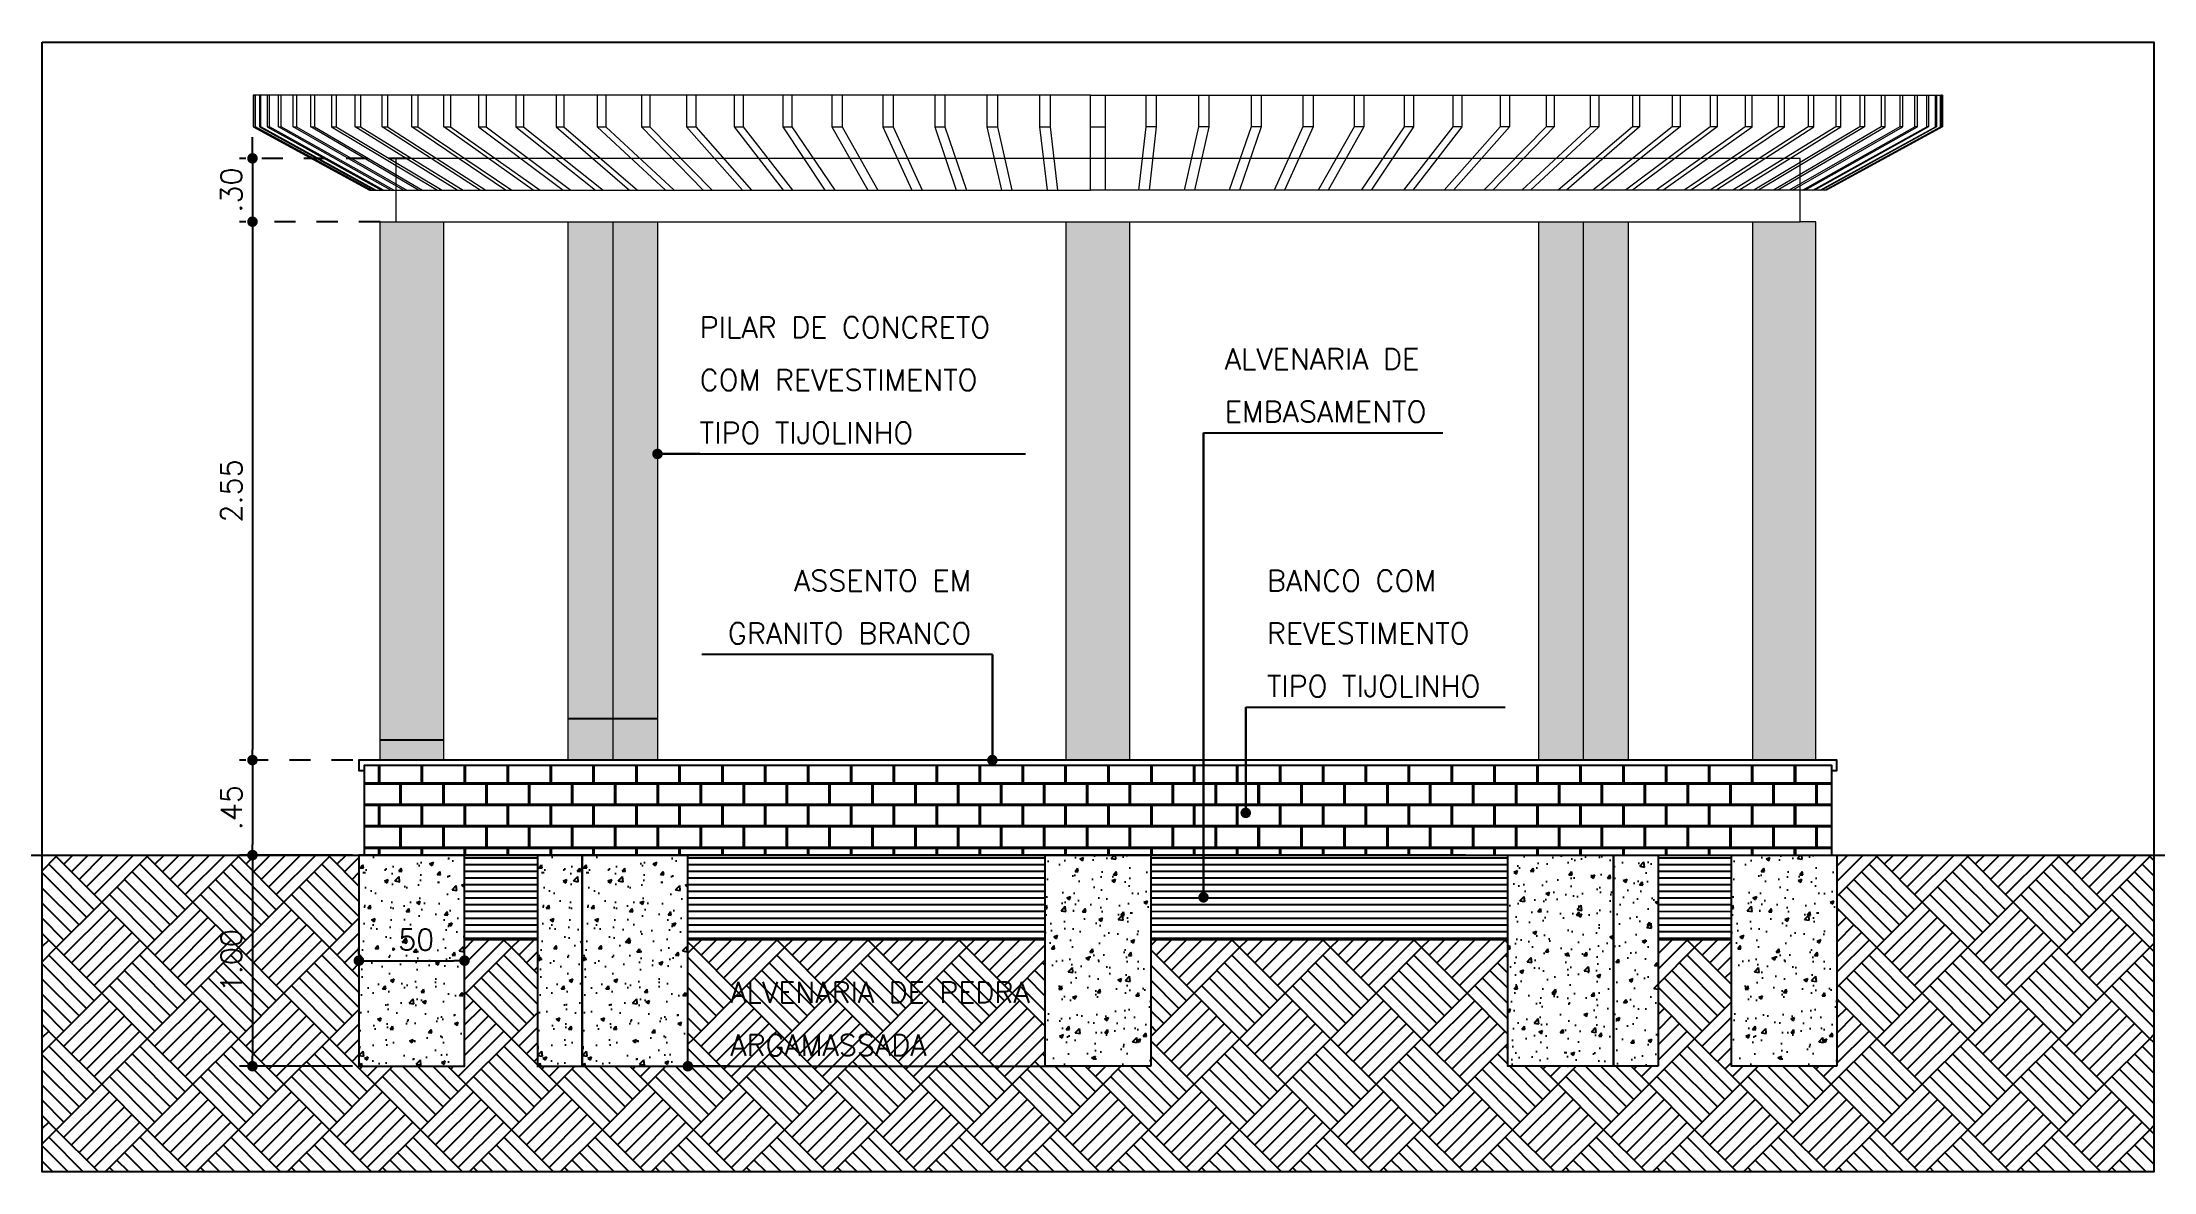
# Model space of a CAD drawing. Extents: x 387222 to 388513, y 9633222 to 9634061.
# Drawn here: x 387644.4 to 387654.4, y 9633446.13 to 9633451.48 of the extents above; entities that cross this region are included whole.
import ezdxf

# ---------------------------------------------------------------- set-up
doc = ezdxf.new("R2010")
doc.units = 0
doc.header["$LTSCALE"] = 0.049213
doc.header["$PDSIZE"] = -2.5
doc.linetypes.add('ACAD_PROJEÇÃO', pattern=[0.2, 0.1, -0.1])
doc.layers.get('Defpoints').update_dxf_attribs({"color": 8})
for name, color, linetype in [('AI-Cotas', 12, 'Continuous'), ('ARQ_VISTA01', 7, 'Continuous'), ('BANCO', 2, 'Continuous'), ('HACH', 8, 'Continuous'), ('HATCH CINZA SÓLIDO', 9, 'Continuous'), ('MOBÍLIA', 4, 'Continuous'), ('PROJEÇÃO', 8, 'ACAD_PROJEÇÃO')]:
    doc.layers.add(name, color=color, linetype=linetype)
for name, color, linetype, lineweight in [('ARQ_PISO', 7, 'Continuous', 13), ('PERGOLA', 2, 'Continuous', 13), ('PILAR', 4, 'Continuous', 13), ('VIGA', 6, 'Continuous', 13)]:
    doc.layers.add(name, color=color, linetype=linetype, lineweight=lineweight)
doc.styles.add('RS50', font='romans.shx', dxfattribs={"height": 0.1})
doc.dimstyles.new('Cota 50', dxfattribs={"dimscale": 0.05, "dimtxt": 0.1, "dimasz": 1, "dimexe": 1.25, "dimexo": 0.625, "dimgap": 1, "dimtad": 1, "dimzin": 4, "dimdsep": 46, "dimtxsty": 'RS50', "dimblk": 'DOT', "dimcen": 0.1, "dimclrd": 12, "dimclre": 12, "dimclrt": 2, "dimadec": 0, "dimazin": 0, "dimtfac": 1, "dimtix": 1, "dimtmove": 0, "dimatfit": 3, "dimldrblk": 'DOT', "dimfxl": 1.25, "dimarcsym": 0})
pattern_1 = [(50, (387645.89933, 9633446.63013), (0.1821847, -0.015939), [0.01905, -0.20955]), (355, (387645.89933, 9633446.63013), (-0.035243, 0.1910566), [0.01524, -0.16764]), (100.451, (387645.91451, 9633446.6288), (0.1469425, 0.1751167), [0.01619, -0.17809]), (46.1842, (387645.89933, 9633446.68093), (0.271079, -0.042042), [0.028575, -0.314325]), (96.6356, (387645.92192, 9633446.67743), (0.237404, 0.247426), [0.024285, -0.267135]), (351.184, (387645.89933, 9633446.68093), (0.237405, 0.247425), [0.02286, -0.25146]), (21, (387645.92473, 9633446.66823), (0.151615, -0.1022655), [0.01905, -0.20955]), (326, (387645.92473, 9633446.66823), (0.061802, 0.184188), [0.01524, -0.16764]), (71.4514, (387645.93736, 9633446.6597), (0.2134165, 0.081923), [0.01619, -0.17809]), (37.5, (387645.89933, 9633446.63013), (0.0030886, 0.08455504), [0, -0.165608, 0, -0.17018, 0, -0.168275]), (7.5, (387645.89933, 9633446.63013), (0.0668197, 0.1001806), [0, -0.097028, 0, -0.161798, 0, -0.064135]), (327.5, (387645.84269, 9633446.63013), (0.1355906, -0.00572874), [0, -0.0635, 0, -0.19812, 0, -0.26289]), (317.5, (387645.81729, 9633446.63013), (0.1481292, 0.0254265), [0, -0.08255, 0, -0.131572, 0, -0.18669])]
pattern_2 = [(50, (387646.74517, 9633446.63013), (0.1821847, -0.015939), [0.01905, -0.20955]), (355, (387646.74517, 9633446.63013), (-0.035243, 0.1910566), [0.01524, -0.16764]), (100.451, (387646.76035, 9633446.6288), (0.1469425, 0.1751167), [0.01619, -0.17809]), (46.184, (387646.74517, 9633446.68093), (0.271079, -0.042042), [0.028575, -0.314325]), (96.6356, (387646.76776, 9633446.67743), (0.237404, 0.247426), [0.024285, -0.267135]), (351.184, (387646.74517, 9633446.68093), (0.237405, 0.247425), [0.02286, -0.25146]), (21, (387646.77057, 9633446.66823), (0.151615, -0.1022655), [0.01905, -0.20955]), (326, (387646.77057, 9633446.66823), (0.061802, 0.184188), [0.01524, -0.16764]), (71.4514, (387646.7832, 9633446.6597), (0.2134165, 0.081923), [0.01619, -0.17809]), (37.5, (387646.745166, 9633446.63013), (0.0030886, 0.084555), [0, -0.165608, 0, -0.17018, 0, -0.168275]), (7.5, (387646.74517, 9633446.63013), (0.0668197, 0.1001806), [0, -0.097028, 0, -0.161798, 0, -0.064135]), (327.5, (387646.688524, 9633446.63013), (0.1355906, -0.00572874), [0, -0.0635, 0, -0.19812, 0, -0.26289]), (317.5, (387646.66312, 9633446.63013), (0.1481292, 0.0254265), [0, -0.08255, 0, -0.131572, 0, -0.18669])]
pattern_3 = [(50, (387646.9573, 9633446.63013), (0.1821847, -0.015939), [0.01905, -0.20955]), (355, (387646.9573, 9633446.63013), (-0.035243, 0.1910566), [0.01524, -0.16764]), (100.451, (387646.97248, 9633446.6288), (0.1469425, 0.175117), [0.01619, -0.17809]), (46.184, (387646.9573, 9633446.68093), (0.271079, -0.042042), [0.028575, -0.314325]), (96.6356, (387646.9799, 9633446.67743), (0.237404, 0.247426), [0.024285, -0.267135]), (351.184, (387646.9573, 9633446.68093), (0.237405, 0.247425), [0.02286, -0.25146]), (21, (387646.9827, 9633446.66823), (0.151615, -0.1022655), [0.01905, -0.20955]), (326, (387646.9827, 9633446.66823), (0.061802, 0.184188), [0.01524, -0.16764]), (71.4514, (387646.99533, 9633446.6597), (0.2134165, 0.081923), [0.01619, -0.17809]), (37.5, (387646.9573, 9633446.63013), (0.0030886, 0.084555), [0, -0.165608, 0, -0.17018, 0, -0.168275]), (7.5, (387646.9573, 9633446.63013), (0.0668197, 0.1001806), [0, -0.097028, 0, -0.161798, 0, -0.064135]), (327.5, (387646.900656, 9633446.63013), (0.1355906, -0.0057287), [0, -0.0635, 0, -0.19812, 0, -0.26289]), (317.5, (387646.87526, 9633446.63013), (0.1481292, 0.0254265), [0, -0.08255, 0, -0.131572, 0, -0.18669])]

msp = doc.modelspace()

# ---------------------------------------------------------------- texts
at = {"layer": 'AI-Cotas', "char_height": 0.1, "style": 'RS50'}
for s, insert, attachment_point in [('\\pxsm1.5;PILAR DE CONCRETO\\PCOM REVESTIMENTO\\PTIPO TIJOLINHO', (387647.513, 9633449.58), 7), ('\\pxsm1.5;ALVENARIA DE\\PEMBASAMENTO', (387649.999, 9633449.68), 7), ('\\pxsm1.5;ASSENTO EM\\PGRANITO BRANCO', (387648.799, 9633448.63), 9), ('\\pxsm1.5;BANCO COM\\PREVESTIMENTO\\PTIPO TIJOLINHO', (387650.199, 9633448.38), 7), ('\\pxsm1.5;ALVENARIA DE PEDRA\\PARGAMASSADA', (387647.657, 9633446.68), 7)]:
    msp.add_mtext(s, dxfattribs=dict(at, insert=insert, attachment_point=attachment_point))

# ---------------------------------------------------------------- blocks, each defined once
blk = doc.blocks.new('_Dot')
at = {"color": 0, "linetype": 'ByBlock', "lineweight": -2}
blk.add_line((-0.5, 0), (-1, 0), dxfattribs=at)
at = {"color": 0, "linetype": 'ByBlock', "const_width": 0.5}
blk.add_lwpolyline([(-0.25, 0, 1), (0.25, 0, 1)], format="xyb", close=True, dxfattribs=at)
blk = doc.blocks.new('*D264')
at = {"layer": 'AI-Cotas', "color": 12, "lineweight": -2, "transparency": 16777216}
for p, q in [((387645.395, 9633450.98), (387645.395, 9633451.03)), ((387645.364, 9633450.93), (387645.333, 9633450.93)), ((387645.395, 9633450.93), (387645.395, 9633450.63)), ((387645.364, 9633450.63), (387645.333, 9633450.63)), ((387645.395, 9633450.58), (387645.395, 9633450.53))]:
    blk.add_line(p, q, dxfattribs=at)
at = {"layer": 'Defpoints', "color": 0, "transparency": 16777216}
for p in [(387645.395, 9633450.93), (387645.395, 9633450.63), (387645.395, 9633450.63)]:
    blk.add_point(p, dxfattribs=at)
at = {"layer": 'AI-Cotas', "color": 12, "lineweight": -2, "transparency": 16777216, "xscale": 0.05, "yscale": 0.05, "zscale": 0.05}
for p, rotation in [((387645.395, 9633450.93), 270), ((387645.395, 9633450.63), 90)]:
    blk.add_blockref('_Dot', p, dxfattribs=dict(at, rotation=rotation))
at = {"layer": 'AI-Cotas', "color": 2, "transparency": 16777216, "insert": (387645.295, 9633450.78), "char_height": 0.1, "attachment_point": 5, "rotation": 90, "style": 'RS50'}
blk.add_mtext('.30', dxfattribs=at)
blk = doc.blocks.new('*D265')
at = {"layer": 'AI-Cotas', "color": 12, "lineweight": -2, "transparency": 16777216}
for p, q in [((387645.364, 9633450.63), (387645.333, 9633450.63)), ((387645.395, 9633450.58), (387645.395, 9633448.13)), ((387645.364, 9633448.08), (387645.333, 9633448.08))]:
    blk.add_line(p, q, dxfattribs=at)
at = {"layer": 'Defpoints', "color": 0, "transparency": 16777216}
for p in [(387645.395, 9633450.63), (387645.395, 9633448.08), (387645.395, 9633448.08)]:
    blk.add_point(p, dxfattribs=at)
at = {"layer": 'AI-Cotas', "color": 12, "lineweight": -2, "transparency": 16777216, "xscale": 0.05, "yscale": 0.05, "zscale": 0.05}
for p, rotation in [((387645.395, 9633450.63), 90), ((387645.395, 9633448.08), 270)]:
    blk.add_blockref('_Dot', p, dxfattribs=dict(at, rotation=rotation))
at = {"layer": 'AI-Cotas', "color": 2, "transparency": 16777216, "insert": (387645.295, 9633449.355), "char_height": 0.1, "attachment_point": 5, "rotation": 90, "style": 'RS50'}
blk.add_mtext('2.55', dxfattribs=at)
blk = doc.blocks.new('*D266')
at = {"layer": 'AI-Cotas', "color": 12, "lineweight": -2, "transparency": 16777216}
for p, q in [((387645.364, 9633448.08), (387645.333, 9633448.08)), ((387645.395, 9633448.03), (387645.395, 9633447.68)), ((387645.364, 9633447.63), (387645.333, 9633447.63))]:
    blk.add_line(p, q, dxfattribs=at)
at = {"layer": 'Defpoints', "color": 0, "transparency": 16777216}
for p in [(387645.395, 9633448.08), (387645.395, 9633447.63), (387645.395, 9633447.63)]:
    blk.add_point(p, dxfattribs=at)
at = {"layer": 'AI-Cotas', "color": 12, "lineweight": -2, "transparency": 16777216, "xscale": 0.05, "yscale": 0.05, "zscale": 0.05}
for p, rotation in [((387645.395, 9633448.08), 90), ((387645.395, 9633447.63), 270)]:
    blk.add_blockref('_Dot', p, dxfattribs=dict(at, rotation=rotation))
at = {"layer": 'AI-Cotas', "color": 2, "transparency": 16777216, "insert": (387645.295, 9633447.855), "char_height": 0.1, "attachment_point": 5, "rotation": 90, "style": 'RS50'}
blk.add_mtext('.45', dxfattribs=at)
blk = doc.blocks.new('*D662')
at = {"layer": 'AI-Cotas', "color": 12, "lineweight": -2, "transparency": 16777216}
for p, q in [((387645.868, 9633447.63), (387645.333, 9633447.63)), ((387645.395, 9633447.58), (387645.395, 9633446.68)), ((387645.868, 9633446.63), (387645.333, 9633446.63))]:
    blk.add_line(p, q, dxfattribs=at)
at = {"layer": 'Defpoints', "color": 0, "transparency": 16777216}
for p in [(387645.899, 9633447.63), (387645.395, 9633446.63), (387645.899, 9633446.63)]:
    blk.add_point(p, dxfattribs=at)
at = {"layer": 'AI-Cotas', "color": 12, "lineweight": -2, "transparency": 16777216, "xscale": 0.05, "yscale": 0.05, "zscale": 0.05}
for p, rotation in [((387645.395, 9633447.63), 90), ((387645.395, 9633446.63), 270)]:
    blk.add_blockref('_Dot', p, dxfattribs=dict(at, rotation=rotation))
at = {"layer": 'AI-Cotas', "color": 2, "transparency": 16777216, "insert": (387645.295, 9633447.13), "char_height": 0.1, "attachment_point": 5, "rotation": 90, "style": 'RS50'}
blk.add_mtext('1.00', dxfattribs=at)
blk = doc.blocks.new('*D663')
at = {"layer": 'AI-Cotas', "color": 12, "lineweight": -2, "transparency": 16777216}
for p, q in [((387645.899, 9633447.161), (387645.899, 9633447.193)), ((387645.949, 9633447.13), (387646.349, 9633447.13)), ((387646.399, 9633447.161), (387646.399, 9633447.193))]:
    blk.add_line(p, q, dxfattribs=at)
at = {"layer": 'Defpoints', "color": 0, "transparency": 16777216}
for p in [(387645.899, 9633447.13), (387646.399, 9633447.13), (387646.399, 9633447.13)]:
    blk.add_point(p, dxfattribs=at)
at = {"layer": 'AI-Cotas', "color": 12, "lineweight": -2, "transparency": 16777216, "xscale": 0.05, "yscale": 0.05, "zscale": 0.05, "rotation": 180}
blk.add_blockref('_Dot', (387645.899, 9633447.13), dxfattribs=at)
at = {"layer": 'AI-Cotas', "color": 12, "lineweight": -2, "transparency": 16777216, "xscale": 0.05, "yscale": 0.05, "zscale": 0.05}
blk.add_blockref('_Dot', (387646.399, 9633447.13), dxfattribs=at)
at = {"layer": 'AI-Cotas', "color": 2, "transparency": 16777216, "insert": (387646.149, 9633447.23), "char_height": 0.1, "attachment_point": 5, "style": 'RS50'}
blk.add_mtext('.50', dxfattribs=at)

# ---------------------------------------------------------------- dimensions: what is measured, and where the dimension line sits
at = {"layer": 'AI-Cotas'}
for base, p1, p2, picture, middle in [((387645.395, 9633450.63), (387645.395, 9633450.93), (387645.395, 9633450.63), '*D264', (387645.295, 9633450.78)), ((387645.395, 9633448.08), (387645.395, 9633450.63), (387645.395, 9633448.08), '*D265', (387645.295, 9633449.355)), ((387645.395, 9633447.63), (387645.395, 9633448.08), (387645.395, 9633447.63), '*D266', (387645.295, 9633447.855)), ((387645.395, 9633446.63), (387645.899, 9633447.63), (387645.899, 9633446.63), '*D662', (387645.295, 9633447.13))]:
    dim = msp.add_linear_dim(base=base, p1=p1, p2=p2, angle=90, dimstyle='Cota 50', dxfattribs=at)
    dim.commit()
    dim.dimension.update_dxf_attribs({"geometry": picture, "text_midpoint": middle})
dim = msp.add_linear_dim(base=(387646.399, 9633447.13), p1=(387645.899, 9633447.13), p2=(387646.399, 9633447.13), dimstyle='Cota 50', dxfattribs=at)
dim.commit()
dim.dimension.update_dxf_attribs({"geometry": '*D663', "text_midpoint": (387646.149, 9633447.23)})

# ---------------------------------------------------------------- hatches: boundary and pattern name
at = {"layer": 'ARQ_VISTA01'}
h = msp.add_hatch(dxfattribs=at)
h.set_pattern_fill('AR-B816C', color=256, scale=0.0005)
h.paths.add_polyline_path([(387646.299, 9633450.63), (387646.074, 9633450.63), (387645.999, 9633450.63), (387645.999, 9633448.08), (387646.299, 9633448.08)])
h.paths.add_polyline_path([(387647.101, 9633450.63), (387646.889, 9633450.63), (387646.889, 9633448.08), (387647.101, 9633448.08)])
h.paths.add_polyline_path([(387647.313, 9633450.63), (387647.101, 9633450.63), (387647.101, 9633448.08), (387647.313, 9633448.08)])
h.paths.add_polyline_path([(387649.549, 9633450.63), (387649.249, 9633450.63), (387649.249, 9633448.08), (387649.549, 9633448.08)])
h.paths.add_polyline_path([(387651.697, 9633450.63), (387651.485, 9633450.63), (387651.485, 9633448.08), (387651.697, 9633448.08)])
h.paths.add_polyline_path([(387651.91, 9633450.63), (387651.697, 9633450.63), (387651.697, 9633448.08), (387651.91, 9633448.08)])
h.paths.add_polyline_path([(387652.799, 9633450.63), (387652.724, 9633450.63), (387652.499, 9633450.63), (387652.499, 9633448.08), (387652.799, 9633448.08)])
h = msp.add_hatch(dxfattribs=at)
h.set_pattern_fill('AR-B816C', color=256, scale=0.0005)
h.set_pattern_definition([(0, (387543.48331, 9633543.67502), (0.1016, 0.1016), [0.1984375, -0.0047625]), (0, (387543.38171, 9633543.67978), (0.1016, 0.1016), [0.1984375, -0.0047625]), (90, (387543.48331, 9633543.67502), (-0.1016, 0.1016), [-0.1063625, 0.0968375]), (90, (387543.47855, 9633543.67502), (-0.1016, 0.1016), [-0.1063625, 0.0968375])])
h.paths.add_polyline_path([(387652.874, 9633447.63), (387652.874, 9633448.055), (387645.924, 9633448.055), (387645.924, 9633447.63)])
at = {"layer": 'HACH'}
h = msp.add_hatch(dxfattribs=at)
h.set_pattern_fill('AR-PARQ1', color=256, scale=0.001, angle=45)
h.set_pattern_definition([(135, (0, 0), (-0.431052293811, 3e-17), [0.3048, -0.3048]), (135, (0.03592, 0.03592), (-0.431052293811, 3e-17), [0.3048, -0.3048]), (135, (0.07184, 0.07184), (-0.431052293811, 3e-17), [0.3048, -0.3048]), (135, (0.10776, 0.10776), (-0.431052293811, 3e-17), [0.3048, -0.3048]), (135, (0.14368, 0.14368), (-0.431052293811, 3e-17), [0.3048, -0.3048]), (135, (0.1796, 0.1796), (-0.431052293811, 3e-17), [0.3048, -0.3048]), (135, (0.21553, 0.21553), (-0.431052293811, 3e-17), [0.3048, -0.3048]), (45, (-0.21553, 0.21553), (0.431052293811, -3e-17), [0.3048, -0.3048]), (45, (-0.25145, 0.25145), (0.431052293811, -3e-17), [0.3048, -0.3048]), (45, (-0.28737, 0.28737), (0.431052293811, -3e-17), [0.3048, -0.3048]), (45, (-0.3233, 0.3233), (0.431052293811, -3e-17), [0.3048, -0.3048]), (45, (-0.3592, 0.3592), (0.431052293811, -3e-17), [0.3048, -0.3048]), (45, (-0.39513, 0.39513), (0.431052293811, -3e-17), [0.3048, -0.3048]), (45, (-0.43105, 0.43105), (0.431052293811, -3e-17), [0.3048, -0.3048])])
h.paths.add_polyline_path([(387654.399, 9633447.63), (387652.899, 9633447.63), (387652.899, 9633446.63), (387652.399, 9633446.63), (387652.399, 9633447.23), (387652.053, 9633447.23), (387652.053, 9633446.63), (387651.841, 9633446.63), (387651.341, 9633446.63), (387651.341, 9633447.23), (387649.649, 9633447.23), (387649.649, 9633446.63), (387649.149, 9633446.63), (387649.149, 9633447.23), (387647.457, 9633447.23), (387647.457, 9633446.63), (387646.957, 9633446.63), (387646.745, 9633446.63), (387646.745, 9633447.23), (387646.399, 9633447.23), (387646.399, 9633446.63), (387645.899, 9633446.63), (387645.899, 9633447.63), (387644.399, 9633447.63), (387644.399, 9633446.13), (387654.399, 9633446.13)])
at = {"layer": 'HATCH CINZA SÓLIDO'}
h = msp.add_hatch(dxfattribs=at)
h.set_pattern_fill('AR-CONC', color=256, scale=0.001, style=0)
h.set_pattern_definition(pattern_1)
h.paths.add_polyline_path([(387646.399, 9633447.63), (387645.899, 9633447.63), (387645.899, 9633446.63), (387646.399, 9633446.63)])
h = msp.add_hatch(dxfattribs=at)
h.set_pattern_fill('ANSI31', color=256, scale=0.01, angle=315)
h.paths.add_polyline_path([(387646.745, 9633447.63), (387646.424, 9633447.63), (387646.399, 9633447.63), (387646.399, 9633447.23), (387646.745, 9633447.23)])
h = msp.add_hatch(dxfattribs=at)
h.set_pattern_fill('AR-CONC', color=256, scale=0.001, style=0)
h.set_pattern_definition(pattern_2)
h.paths.add_polyline_path([(387646.957, 9633447.63), (387646.745, 9633447.63), (387646.745, 9633446.63), (387646.957, 9633446.63)])
h = msp.add_hatch(dxfattribs=at)
h.set_pattern_fill('AR-CONC', color=256, scale=0.001, style=0)
h.set_pattern_definition(pattern_3)
h.paths.add_polyline_path([(387647.457, 9633447.63), (387646.957, 9633447.63), (387646.957, 9633446.63), (387647.457, 9633446.63)])
h = msp.add_hatch(dxfattribs=at)
h.set_pattern_fill('ANSI31', color=256, scale=0.01, angle=315)
h.paths.add_polyline_path([(387649.149, 9633447.63), (387647.457, 9633447.63), (387647.457, 9633447.23), (387649.149, 9633447.23)])
h.paths.add_polyline_path([(387651.341, 9633447.63), (387649.649, 9633447.63), (387649.649, 9633447.23), (387651.341, 9633447.23)])
h.paths.add_polyline_path([(387652.399, 9633447.63), (387652.053, 9633447.63), (387652.053, 9633447.23), (387652.399, 9633447.23)])
h = msp.add_hatch(dxfattribs=at)
h.set_pattern_fill('AR-CONC', color=256, scale=0.001, style=0)
h.set_pattern_definition([(50, (387642.64933, 9633446.63013), (0.1821847, -0.015939), [0.01905, -0.20955]), (355, (387642.64933, 9633446.63013), (-0.035243, 0.1910566), [0.01524, -0.16764]), (100.451, (387642.66451, 9633446.6288), (0.1469425, 0.1751167), [0.01619, -0.17809]), (46.1842, (387642.64933, 9633446.68093), (0.271079, -0.042042), [0.028575, -0.314325]), (96.6356, (387642.67192, 9633446.67743), (0.237404, 0.247426), [0.024285, -0.267135]), (351.184, (387642.64933, 9633446.68093), (0.237405, 0.247425), [0.02286, -0.25146]), (21, (387642.67473, 9633446.66823), (0.151615, -0.1022655), [0.01905, -0.20955]), (326, (387642.67473, 9633446.66823), (0.061802, 0.184188), [0.01524, -0.16764]), (71.4514, (387642.68736, 9633446.6597), (0.2134165, 0.081923), [0.01619, -0.17809]), (37.5, (387642.64933, 9633446.63013), (0.0030886, 0.08455504), [0, -0.165608, 0, -0.17018, 0, -0.168275]), (7.5, (387642.64933, 9633446.63013), (0.0668197, 0.1001806), [0, -0.097028, 0, -0.161798, 0, -0.064135]), (327.5, (387642.59269, 9633446.63013), (0.1355906, -0.00572874), [0, -0.0635, 0, -0.19812, 0, -0.26289]), (317.5, (387642.56729, 9633446.63013), (0.1481292, 0.0254265), [0, -0.08255, 0, -0.131572, 0, -0.18669])])
h.paths.add_polyline_path([(387649.149, 9633447.63), (387649.649, 9633447.63), (387649.649, 9633446.63), (387649.149, 9633446.63)])
h = msp.add_hatch(dxfattribs=at)
h.set_pattern_fill('AR-CONC', color=256, scale=0.001, style=0)
h.set_pattern_definition(pattern_3)
h.paths.add_polyline_path([(387651.341, 9633447.63), (387651.841, 9633447.63), (387651.841, 9633446.63), (387651.341, 9633446.63)])
h = msp.add_hatch(dxfattribs=at)
h.set_pattern_fill('AR-CONC', color=256, scale=0.001, style=0)
h.set_pattern_definition(pattern_2)
h.paths.add_polyline_path([(387651.841, 9633447.63), (387652.053, 9633447.63), (387652.053, 9633446.63), (387651.841, 9633446.63)])
h = msp.add_hatch(dxfattribs=at)
h.set_pattern_fill('AR-CONC', color=256, scale=0.001, style=0)
h.set_pattern_definition(pattern_1)
h.paths.add_polyline_path([(387652.399, 9633447.63), (387652.899, 9633447.63), (387652.899, 9633446.63), (387652.399, 9633446.63)])

# ---------------------------------------------------------------- linework, layer by layer
for points in [[(387646.889, 9633448.277), (387647.101, 9633448.277), (387647.313, 9633448.277)], [(387645.999, 9633448.176), (387646.299, 9633448.176)], [(387637.222, 9633447.63), (387667.795, 9633447.63)]]:
    msp.add_lwpolyline(points)
at = {"layer": 'AI-Cotas'}
for points in [[(387649.899, 9633449.63), (387649.899, 9633447.43)], [(387647.513, 9633449.53), (387647.313, 9633449.53)], [(387648.899, 9633448.58), (387648.899, 9633448.08)], [(387650.099, 9633448.33), (387650.099, 9633447.83)], [(387647.657, 9633446.63), (387647.457, 9633446.63)]]:
    msp.add_lwpolyline(points, dxfattribs=at)
at = {"layer": 'ARQ_PISO'}
for p, q in [((387645.935, 9633447.63), (387646.435, 9633447.63)), ((387645.939, 9633447.63), (387646.299, 9633447.63)), ((387646.356, 9633447.63), (387646.014, 9633447.63)), ((387646.305, 9633447.63), (387646.805, 9633447.63)), ((387646.31, 9633447.63), (387646.67, 9633447.63)), ((387646.726, 9633447.63), (387646.385, 9633447.63))]:
    msp.add_line(p, q, dxfattribs=at)
at = {"layer": 'BANCO'}
for points in [[(387652.874, 9633448.03), (387652.899, 9633448.03), (387652.899, 9633448.08), (387645.899, 9633448.08), (387645.899, 9633448.03), (387645.924, 9633448.03)], [(387651.14, 9633447.63), (387646.424, 9633447.63)], [(387646.399, 9633447.23), (387646.745, 9633447.23)], [(387647.457, 9633447.23), (387649.149, 9633447.23)], [(387649.649, 9633447.23), (387651.341, 9633447.23)], [(387652.053, 9633447.23), (387652.399, 9633447.23)]]:
    msp.add_lwpolyline(points, dxfattribs=at)
for points in [[(387652.874, 9633447.63), (387652.874, 9633448.055), (387645.924, 9633448.055), (387645.924, 9633447.63)], [(387645.899, 9633446.63), (387646.399, 9633446.63), (387646.399, 9633447.63), (387645.899, 9633447.63)], [(387646.745, 9633446.63), (387646.957, 9633446.63), (387646.957, 9633447.63), (387646.745, 9633447.63)], [(387646.957, 9633446.63), (387647.457, 9633446.63), (387647.457, 9633447.63), (387646.957, 9633447.63)], [(387649.649, 9633446.63), (387649.149, 9633446.63), (387649.149, 9633447.63), (387649.649, 9633447.63)], [(387651.841, 9633446.63), (387651.341, 9633446.63), (387651.341, 9633447.63), (387651.841, 9633447.63)], [(387652.053, 9633446.63), (387651.841, 9633446.63), (387651.841, 9633447.63), (387652.053, 9633447.63)], [(387652.899, 9633446.63), (387652.399, 9633446.63), (387652.399, 9633447.63), (387652.899, 9633447.63)]]:
    msp.add_lwpolyline(points, close=True, dxfattribs=at)
at = {"layer": 'Defpoints'}
msp.add_lwpolyline([(387644.399, 9633451.48), (387654.399, 9633451.48), (387654.399, 9633446.13), (387644.399, 9633446.13)], close=True, dxfattribs=at)
at = {"layer": 'MOBÍLIA', "color": 2}
for p, q in [((387646.314, 9633447.63), (387645.924, 9633447.63)), ((387646.685, 9633447.63), (387646.294, 9633447.63))]:
    msp.add_line(p, q, dxfattribs=at)
at = {"layer": 'PERGOLA'}
for points in [[(387645.399, 9633451.23), (387645.399, 9633451.08), (387645.949, 9633450.78)], [(387645.958, 9633450.78), (387645.409, 9633451.08), (387645.409, 9633451.23)], [(387645.428, 9633451.23), (387645.428, 9633451.08), (387645.973, 9633450.78)], [(387645.98, 9633450.78), (387645.434, 9633451.08), (387645.434, 9633451.23)], [(387645.465, 9633451.23), (387645.465, 9633451.08), (387646.006, 9633450.78)], [(387646.015, 9633450.78), (387645.475, 9633451.08), (387645.475, 9633451.23)], [(387646.051, 9633450.78), (387645.519, 9633451.08), (387645.519, 9633451.23)], [(387646.064, 9633450.78), (387645.531, 9633451.08), (387645.531, 9633451.23)], [(387646.11, 9633450.78), (387645.587, 9633451.08), (387645.587, 9633451.23)], [(387645.603, 9633451.23), (387645.603, 9633451.08), (387646.126, 9633450.78)], [(387646.182, 9633450.78), (387645.671, 9633451.08), (387645.671, 9633451.23)], [(387645.689, 9633451.23), (387645.689, 9633451.08), (387646.201, 9633450.78)], [(387645.769, 9633451.23), (387645.769, 9633451.08), (387646.272, 9633450.78)], [(387645.791, 9633451.23), (387645.791, 9633451.08), (387646.293, 9633450.78)], [(387646.364, 9633450.78), (387645.882, 9633451.08), (387645.882, 9633451.23)], [(387645.906, 9633451.23), (387645.906, 9633451.08), (387646.393, 9633450.78)], [(387646.473, 9633450.78), (387646.009, 9633451.08), (387646.009, 9633451.23)], [(387646.035, 9633451.23), (387646.035, 9633451.08), (387646.5, 9633450.78)], [(387646.594, 9633450.78), (387646.149, 9633451.08), (387646.149, 9633451.23)], [(387646.178, 9633451.23), (387646.178, 9633451.08), (387646.623, 9633450.78)], [(387646.725, 9633450.78), (387646.301, 9633451.08), (387646.301, 9633451.23)], [(387646.333, 9633451.23), (387646.333, 9633451.08), (387646.757, 9633450.78)], [(387646.466, 9633451.23), (387646.466, 9633451.08), (387646.867, 9633450.78)], [(387646.501, 9633451.23), (387646.501, 9633451.08), (387646.902, 9633450.78)], [(387646.643, 9633451.23), (387646.643, 9633451.08), (387647.019, 9633450.78)], [(387646.679, 9633451.23), (387646.679, 9633451.08), (387647.056, 9633450.78)], [(387646.834, 9633451.23), (387646.834, 9633451.08), (387647.181, 9633450.78)], [(387646.869, 9633451.23), (387646.869, 9633451.08), (387647.219, 9633450.78)], [(387647.028, 9633451.23), (387647.028, 9633451.08), (387647.351, 9633450.78)], [(387647.068, 9633451.23), (387647.068, 9633451.08), (387647.392, 9633450.78)], [(387647.238, 9633451.23), (387647.238, 9633451.08), (387647.53, 9633450.78)], [(387647.277, 9633451.23), (387647.277, 9633451.08), (387647.572, 9633450.78)], [(387647.45, 9633451.23), (387647.45, 9633451.08), (387647.715, 9633450.78)], [(387647.494, 9633451.23), (387647.494, 9633451.08), (387647.759, 9633450.78)], [(387647.676, 9633451.23), (387647.676, 9633451.08), (387647.908, 9633450.78)], [(387647.719, 9633451.23), (387647.719, 9633451.08), (387647.953, 9633450.78)], [(387647.906, 9633451.23), (387647.906, 9633451.08), (387648.106, 9633450.78)], [(387647.95, 9633451.23), (387647.95, 9633451.08), (387648.153, 9633450.78)], [(387648.139, 9633451.23), (387648.139, 9633451.08), (387648.309, 9633450.78)], [(387648.187, 9633451.23), (387648.187, 9633451.08), (387648.357, 9633450.78)], [(387648.38, 9633451.23), (387648.38, 9633451.08), (387648.517, 9633450.78)], [(387648.429, 9633451.23), (387648.429, 9633451.08), (387648.566, 9633450.78)], [(387648.626, 9633451.23), (387648.626, 9633451.08), (387648.728, 9633450.78)], [(387648.674, 9633451.23), (387648.674, 9633451.08), (387648.777, 9633450.78)], [(387648.873, 9633451.23), (387648.873, 9633451.08), (387648.942, 9633450.78)], [(387648.923, 9633451.23), (387648.923, 9633451.08), (387648.992, 9633450.78)], [(387649.123, 9633451.23), (387649.123, 9633451.08), (387649.158, 9633450.78)], [(387649.173, 9633451.23), (387649.173, 9633451.08), (387649.208, 9633450.78)], [(387649.626, 9633451.23), (387649.626, 9633451.08), (387649.591, 9633450.78)], [(387649.675, 9633451.23), (387649.675, 9633451.08), (387649.641, 9633450.78)], [(387649.876, 9633451.23), (387649.876, 9633451.08), (387649.807, 9633450.78)], [(387649.925, 9633451.23), (387649.925, 9633451.08), (387649.857, 9633450.78)], [(387650.124, 9633451.23), (387650.124, 9633451.08), (387650.021, 9633450.78)], [(387650.172, 9633451.23), (387650.172, 9633451.08), (387650.07, 9633450.78)], [(387650.37, 9633451.23), (387650.37, 9633451.08), (387650.233, 9633450.78)], [(387650.418, 9633451.23), (387650.418, 9633451.08), (387650.282, 9633450.78)], [(387650.612, 9633451.23), (387650.612, 9633451.08), (387650.442, 9633450.78)], [(387650.659, 9633451.23), (387650.659, 9633451.08), (387650.489, 9633450.78)], [(387650.849, 9633451.23), (387650.849, 9633451.08), (387650.646, 9633450.78)], [(387650.893, 9633451.23), (387650.893, 9633451.08), (387650.693, 9633450.78)], [(387651.08, 9633451.23), (387651.08, 9633451.08), (387650.846, 9633450.78)], [(387651.122, 9633451.23), (387651.122, 9633451.08), (387650.891, 9633450.78)], [(387651.304, 9633451.23), (387651.304, 9633451.08), (387651.039, 9633450.78)], [(387651.348, 9633451.23), (387651.348, 9633451.08), (387651.083, 9633450.78)], [(387651.522, 9633451.23), (387651.522, 9633451.08), (387651.227, 9633450.78)], [(387651.56, 9633451.23), (387651.56, 9633451.08), (387651.269, 9633450.78)], [(387651.73, 9633451.23), (387651.73, 9633451.08), (387651.407, 9633450.78)], [(387651.771, 9633451.23), (387651.771, 9633451.08), (387651.447, 9633450.78)], [(387651.93, 9633451.23), (387651.93, 9633451.08), (387651.579, 9633450.78)], [(387651.964, 9633451.23), (387651.964, 9633451.08), (387651.618, 9633450.78)], [(387652.119, 9633451.23), (387652.119, 9633451.08), (387651.743, 9633450.78)], [(387652.156, 9633451.23), (387652.156, 9633451.08), (387651.779, 9633450.78)], [(387652.298, 9633451.23), (387652.298, 9633451.08), (387651.897, 9633450.78)], [(387652.332, 9633451.23), (387652.332, 9633451.08), (387651.931, 9633450.78)], [(387652.465, 9633451.23), (387652.465, 9633451.08), (387652.042, 9633450.78)], [(387652.074, 9633450.78), (387652.497, 9633451.08), (387652.497, 9633451.23)], [(387652.621, 9633451.23), (387652.621, 9633451.08), (387652.176, 9633450.78)], [(387652.205, 9633450.78), (387652.65, 9633451.08), (387652.65, 9633451.23)], [(387652.763, 9633451.23), (387652.763, 9633451.08), (387652.299, 9633450.78)], [(387652.326, 9633450.78), (387652.79, 9633451.08), (387652.79, 9633451.23)], [(387652.893, 9633451.23), (387652.893, 9633451.08), (387652.406, 9633450.78)], [(387652.435, 9633450.78), (387652.917, 9633451.08), (387652.917, 9633451.23)], [(387653.008, 9633451.23), (387653.008, 9633451.08), (387652.506, 9633450.78)], [(387653.029, 9633451.23), (387653.029, 9633451.08), (387652.527, 9633450.78)], [(387653.109, 9633451.23), (387653.109, 9633451.08), (387652.598, 9633450.78)], [(387652.616, 9633450.78), (387653.128, 9633451.08), (387653.128, 9633451.23)], [(387653.196, 9633451.23), (387653.196, 9633451.08), (387652.673, 9633450.78)], [(387652.688, 9633450.78), (387653.211, 9633451.08), (387653.211, 9633451.23)], [(387652.735, 9633450.78), (387653.267, 9633451.08), (387653.267, 9633451.23)], [(387652.747, 9633450.78), (387653.28, 9633451.08), (387653.28, 9633451.23)], [(387652.784, 9633450.78), (387653.324, 9633451.08), (387653.324, 9633451.23)], [(387653.333, 9633451.23), (387653.333, 9633451.08), (387652.793, 9633450.78)], [(387652.819, 9633450.78), (387653.365, 9633451.08), (387653.365, 9633451.23)], [(387653.371, 9633451.23), (387653.371, 9633451.08), (387652.826, 9633450.78)], [(387652.841, 9633450.78), (387653.39, 9633451.08), (387653.39, 9633451.23)], [(387653.399, 9633451.23), (387653.399, 9633451.08), (387652.849, 9633450.78)], [(387645.406, 9633451.08), (387645.409, 9633451.08)], [(387645.428, 9633451.08), (387645.434, 9633451.08)], [(387645.465, 9633451.08), (387645.475, 9633451.08)], [(387645.519, 9633451.08), (387645.531, 9633451.08)], [(387645.587, 9633451.08), (387645.603, 9633451.08)], [(387645.671, 9633451.08), (387645.689, 9633451.08)], [(387645.769, 9633451.08), (387645.791, 9633451.08)], [(387645.882, 9633451.08), (387645.906, 9633451.08)], [(387646.009, 9633451.08), (387646.035, 9633451.08)], [(387646.149, 9633451.08), (387646.178, 9633451.08)], [(387646.301, 9633451.08), (387646.333, 9633451.08)], [(387646.466, 9633451.08), (387646.501, 9633451.08)], [(387646.643, 9633451.08), (387646.679, 9633451.08)], [(387646.834, 9633451.08), (387646.869, 9633451.08)], [(387647.028, 9633451.08), (387647.068, 9633451.08)], [(387647.238, 9633451.08), (387647.277, 9633451.08)], [(387647.45, 9633451.08), (387647.494, 9633451.08)], [(387647.676, 9633451.08), (387647.719, 9633451.08)], [(387647.906, 9633451.08), (387647.95, 9633451.08)], [(387648.139, 9633451.08), (387648.187, 9633451.08)], [(387648.38, 9633451.08), (387648.429, 9633451.08)], [(387648.626, 9633451.08), (387648.674, 9633451.08)], [(387648.873, 9633451.08), (387648.923, 9633451.08)], [(387649.123, 9633451.08), (387649.173, 9633451.08)], [(387649.364, 9633451.08), (387649.434, 9633451.08)], [(387649.675, 9633451.08), (387649.626, 9633451.08)], [(387649.925, 9633451.08), (387649.876, 9633451.08)], [(387650.172, 9633451.08), (387650.124, 9633451.08)], [(387650.418, 9633451.08), (387650.37, 9633451.08)], [(387650.659, 9633451.08), (387650.612, 9633451.08)], [(387650.893, 9633451.08), (387650.849, 9633451.08)], [(387651.122, 9633451.08), (387651.08, 9633451.08)], [(387651.348, 9633451.08), (387651.304, 9633451.08)], [(387651.56, 9633451.08), (387651.522, 9633451.08)], [(387651.771, 9633451.08), (387651.73, 9633451.08)], [(387651.964, 9633451.08), (387651.93, 9633451.08)], [(387652.156, 9633451.08), (387652.119, 9633451.08)], [(387652.332, 9633451.08), (387652.298, 9633451.08)], [(387652.497, 9633451.08), (387652.465, 9633451.08)], [(387652.65, 9633451.08), (387652.621, 9633451.08)], [(387652.79, 9633451.08), (387652.763, 9633451.08)], [(387652.917, 9633451.08), (387652.893, 9633451.08)], [(387653.029, 9633451.08), (387653.008, 9633451.08)], [(387653.128, 9633451.08), (387653.109, 9633451.08)], [(387653.211, 9633451.08), (387653.196, 9633451.08)], [(387653.28, 9633451.08), (387653.267, 9633451.08)], [(387653.333, 9633451.08), (387653.324, 9633451.08)], [(387653.371, 9633451.08), (387653.365, 9633451.08)], [(387653.393, 9633451.08), (387653.39, 9633451.08)], [(387645.949, 9633450.78), (387649.364, 9633450.78)], [(387652.849, 9633450.78), (387649.434, 9633450.78)]]:
    msp.add_lwpolyline(points, dxfattribs=at)
at = {"layer": 'PERGOLA', "elevation": -61.28}
for points in [[(387649.364, 9633451.23), (387645.399, 9633451.23), (387645.406, 9633451.23), (387645.406, 9633451.08), (387645.955, 9633450.78)], [(387649.434, 9633451.23), (387653.399, 9633451.23), (387653.393, 9633451.23), (387653.393, 9633451.08), (387652.844, 9633450.78)]]:
    msp.add_lwpolyline(points, dxfattribs=at)
msp.add_lwpolyline([(387649.364, 9633450.78), (387649.364, 9633451.23), (387649.434, 9633451.23), (387649.434, 9633450.78)], close=True, dxfattribs=at)
at = {"layer": 'PILAR'}
for p, q in [((387646.299, 9633450.63), (387646.299, 9633448.08)), ((387646.889, 9633450.63), (387646.889, 9633448.08)), ((387647.101, 9633450.63), (387647.101, 9633448.08)), ((387647.313, 9633450.63), (387647.313, 9633448.08)), ((387651.485, 9633450.63), (387651.485, 9633448.08)), ((387651.697, 9633450.63), (387651.697, 9633448.08)), ((387651.91, 9633450.63), (387651.91, 9633448.08)), ((387652.499, 9633450.63), (387652.499, 9633448.08))]:
    msp.add_line(p, q, dxfattribs=at)
for points in [[(387645.999, 9633448.08), (387645.999, 9633450.63), (387646.074, 9633450.63)], [(387649.249, 9633448.08), (387649.249, 9633450.63), (387649.549, 9633450.63), (387649.549, 9633448.08)], [(387652.799, 9633448.08), (387652.799, 9633450.63), (387652.724, 9633450.63)]]:
    msp.add_lwpolyline(points, dxfattribs=at)
at = {"layer": 'PROJEÇÃO', "ltscale": 5}
for points in [[(387646.139, 9633450.93), (387645.395, 9633450.93)], [(387645.999, 9633450.63), (387645.395, 9633450.63)], [(387645.87, 9633448.08), (387645.395, 9633448.08)]]:
    msp.add_lwpolyline(points, dxfattribs=at)
at = {"layer": 'VIGA'}
msp.add_lwpolyline([(387652.724, 9633450.63), (387652.724, 9633450.93), (387646.074, 9633450.93), (387646.074, 9633450.63)], close=True, dxfattribs=at)

msp.set_redraw_order([(e.dxf.handle, doc.entitydb.next_handle()) for e in msp.query("TEXT MTEXT ATTDEF DIMENSION ARC_DIMENSION")])  # texts and dimensions are drawn at this point

# ---------------------------------------------------------------- leaders
at = {"layer": 'AI-Cotas', "annotation_type": 0, "has_hookline": 1}
for points, hookline_direction, text_width in [([(387649.899, 9633447.43), (387649.899, 9633449.63), (387649.949, 9633449.63)], 0, 1.033), ([(387647.313, 9633449.53), (387647.463, 9633449.53)], 0, 1.543), ([(387648.899, 9633448.08), (387648.899, 9633448.58), (387648.849, 9633448.58)], 1, 1.276), ([(387650.099, 9633447.83), (387650.099, 9633448.33), (387650.149, 9633448.33)], 0, 1.129), ([(387647.457, 9633446.63), (387647.607, 9633446.63)], 0, 1.614)]:
    msp.add_leader(points, dimstyle='Cota 50', dxfattribs=dict(at, hookline_direction=hookline_direction, text_width=text_width))

doc.saveas('drawing.dxf')
